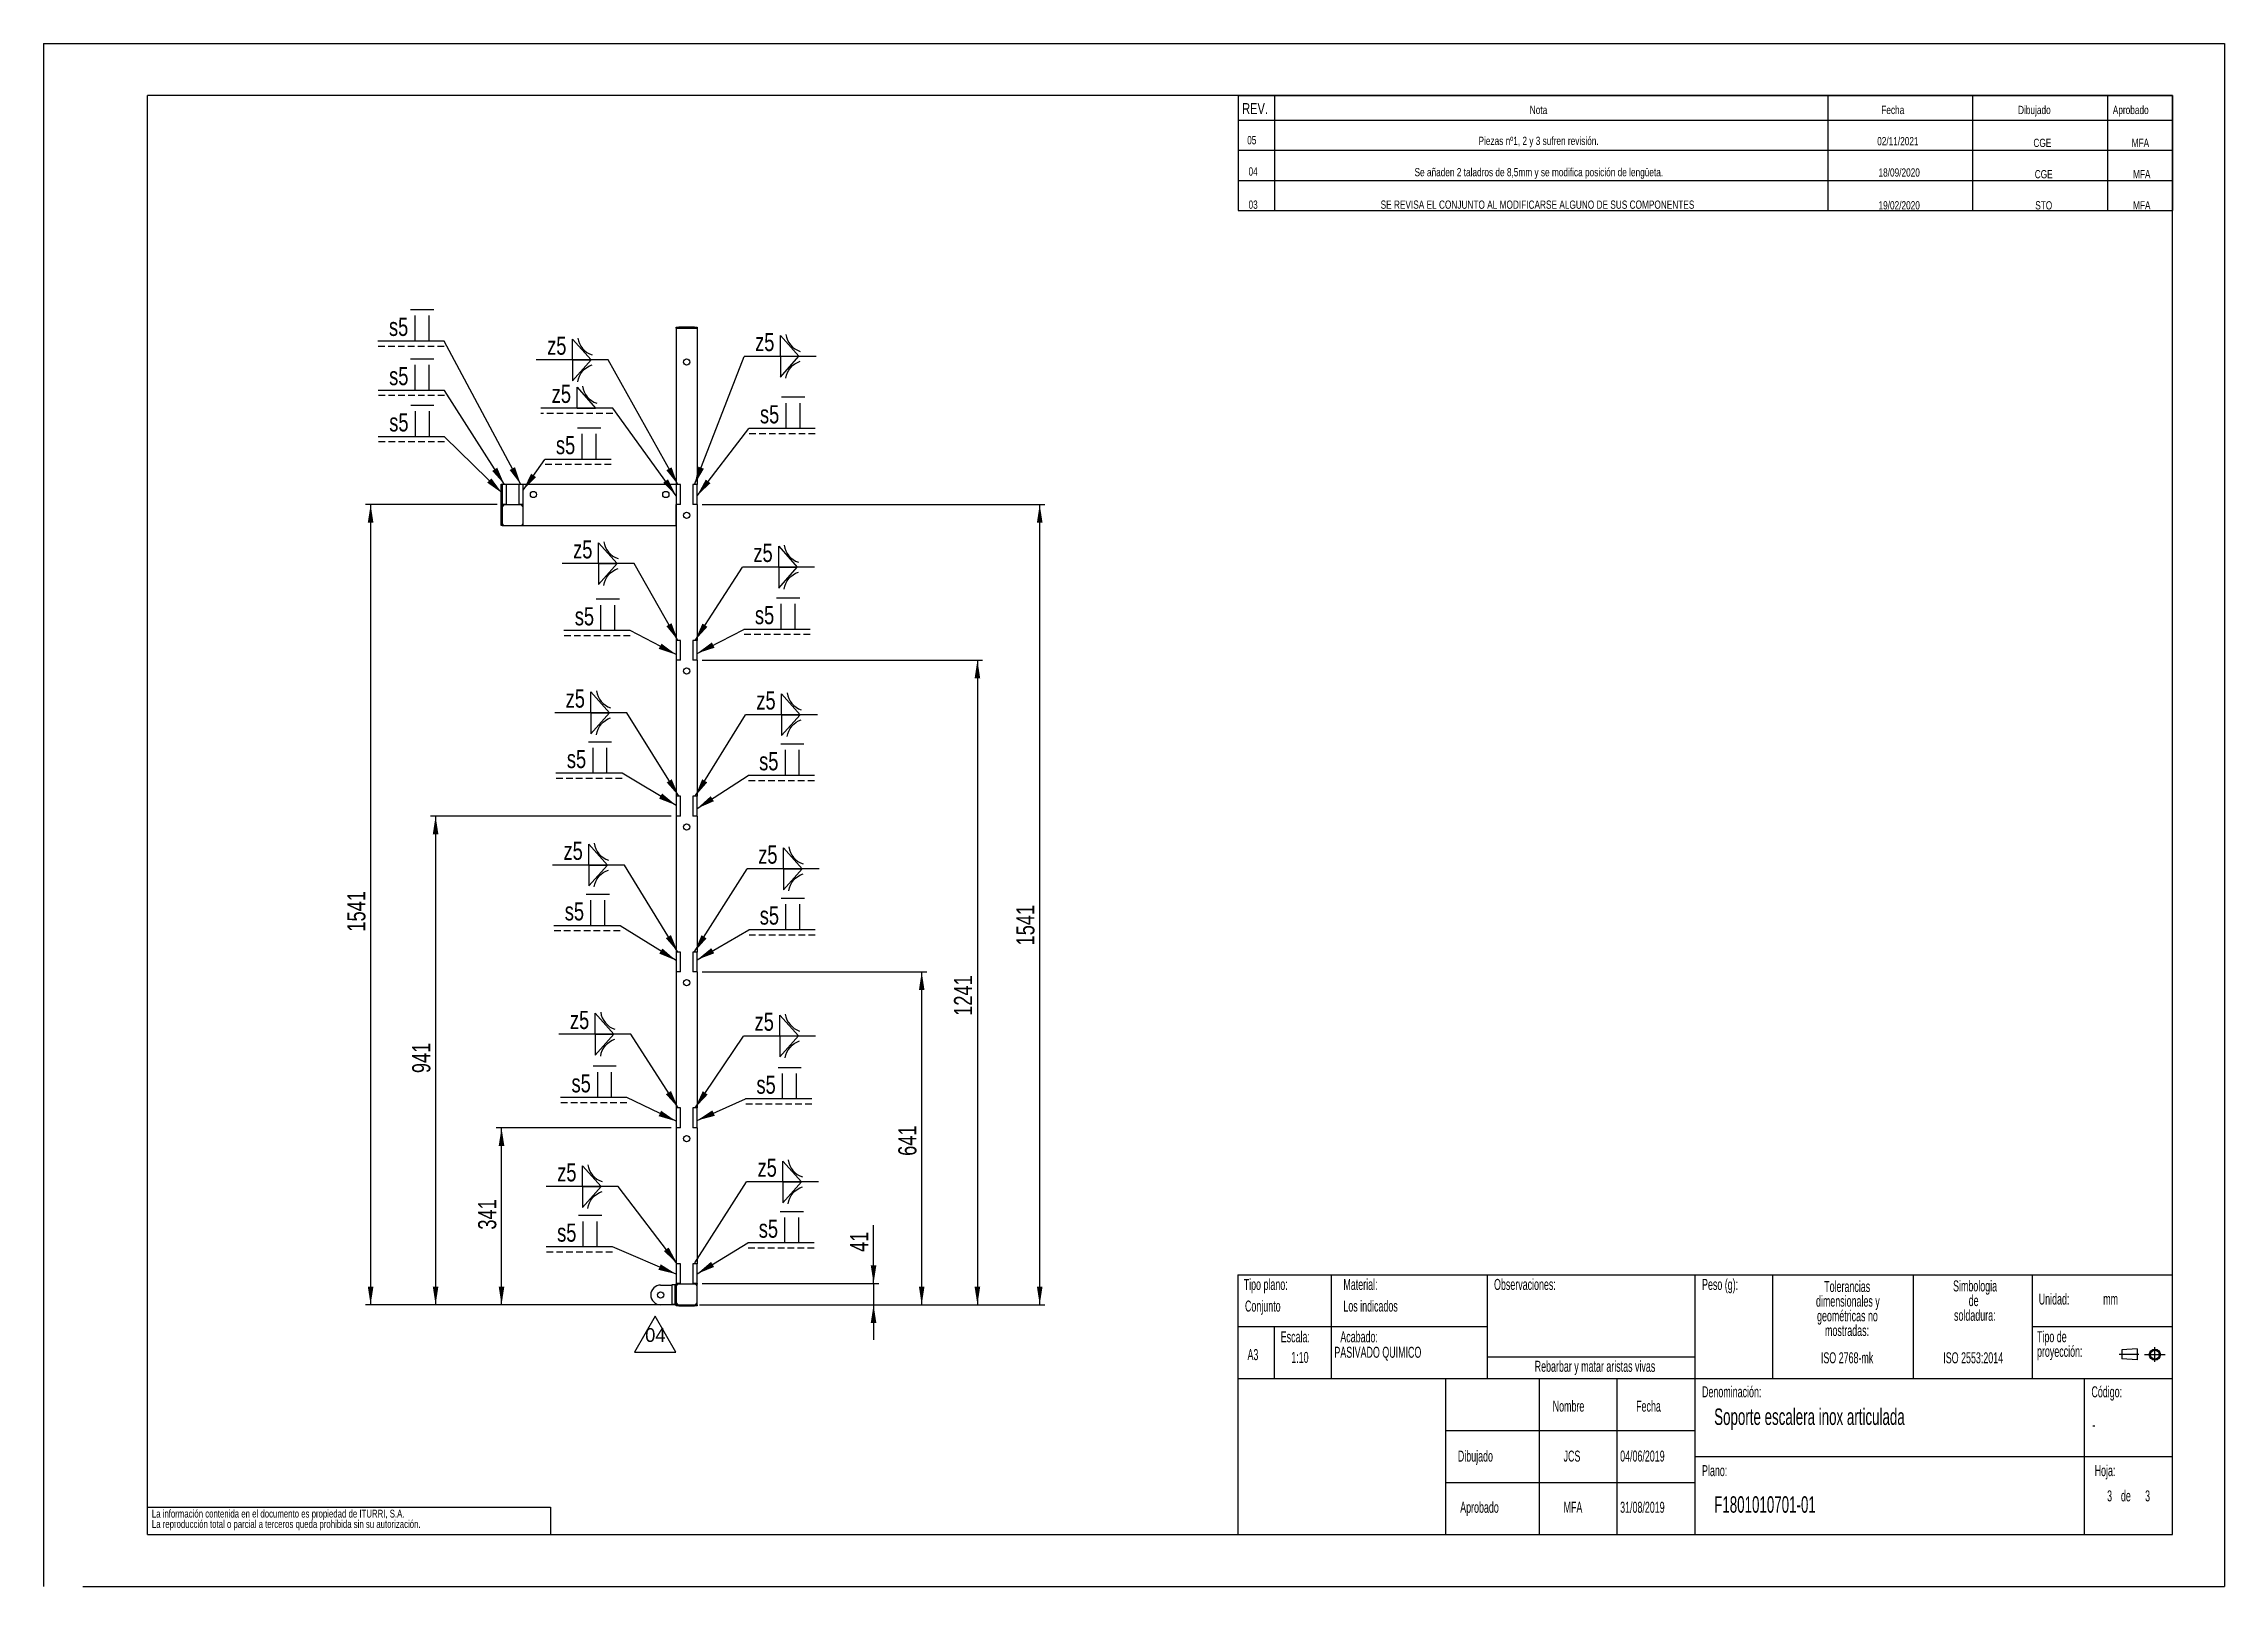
# Model space of a CAD drawing. Extents: x 0 to 4200, y 0 to 2970.
import ezdxf

# ---------------------------------------------------------------- set-up
doc = ezdxf.new("R2010")
doc.units = 0
doc.header["$LTSCALE"] = 10
doc.linetypes.add('CENTERX2', pattern=[20.32, 12.7, -2.54, 2.54, -2.54])
doc.linetypes.add('HIDDEN', pattern=[1.905, 1.27, -0.635])
doc.layers.get('0').update_dxf_attribs({"linetype": 'CONTINUOUS'})
doc.layers.add('FORMATO', color=7, linetype='CONTINUOUS')
doc.layers.add('SLD-0', color=179, linetype='CONTINUOUS')
doc.styles.add('SLDTEXTSTYLE0', font='TXT', dxfattribs={"width": 0.605})
doc.styles.add('SLDTEXTSTYLE1', font='TXT', dxfattribs={"width": 0.75})
doc.dimstyles.new('SLDDIMSTYLE0', dxfattribs={"dimtxt": 35, "dimasz": 35, "dimexe": 0, "dimexo": 0.0625, "dimgap": 8.75, "dimtad": 1, "dimdec": 1, "dimrnd": 1e-09, "dimzin": 12, "dimtxsty": 'SLDTEXTSTYLE1', "dimsah": 1, "dimcen": 0.09, "dimazin": 3, "dimtfac": 1, "dimtdec": 1, "dimtmove": 0, "dimatfit": 3, "dimtolj": 1, "dimtzin": 12})
doc.dimstyles.new('SLDDIMSTYLE1', dxfattribs={"dimtxt": 35, "dimasz": 35, "dimexe": 0, "dimexo": 0.0625, "dimgap": 8.75, "dimtad": 1, "dimdec": 1, "dimrnd": 1e-09, "dimzin": 12, "dimtxsty": 'SLDTEXTSTYLE1', "dimsah": 1, "dimcen": 0.09, "dimazin": 3, "dimtfac": 1, "dimtdec": 1, "dimtofl": 0, "dimtmove": 0, "dimatfit": 3, "dimtolj": 1, "dimtzin": 12})
doc.dimstyles.new('SLDDIMSTYLE2', dxfattribs={"dimtxt": 0.18, "dimasz": 35, "dimexe": 0, "dimexo": 0.0625, "dimgap": 0, "dimtad": 0, "dimtih": 1, "dimtoh": 1, "dimdec": 0, "dimrnd": 1e-09, "dimzin": 0, "dimtxsty": 'STANDARD', "dimsah": 1, "dimcen": 0.09, "dimazin": 3, "dimtfac": 35, "dimtdec": 0, "dimtofl": 0, "dimtmove": 0, "dimatfit": 3, "dimtolj": 1, "dimtzin": 0})
doc.dimstyles.new('SLDDIMSTYLE3', dxfattribs={"dimtxt": 0.18, "dimasz": 10.769231, "dimexe": 0, "dimexo": 0.0625, "dimgap": 0, "dimtad": 0, "dimtih": 1, "dimtoh": 1, "dimdec": 0, "dimrnd": 1e-09, "dimzin": 0, "dimtxsty": 'STANDARD', "dimblk1": 'DOT', "dimblk2": 'DOT', "dimsah": 1, "dimcen": 0.09, "dimazin": 3, "dimtfac": 10.769231, "dimtdec": 0, "dimtofl": 0, "dimtmove": 0, "dimatfit": 3, "dimtolj": 1, "dimtzin": 0})

msp = doc.modelspace()

# ---------------------------------------------------------------- texts
at = {"layer": 'FORMATO', "style": 'SLDTEXTSTYLE1'}
for s, insert, char_height, attachment_point in [('REV.', (2308.36, 2855.52), 21.167, 1), ('Nota', (2862.24, 2850.26), 15.875, 1), ('Fecha', (3539.26, 2850.26), 15.875, 1), ('Dibujado', (3802.61, 2850.26), 15.875, 1), ('Aprobado', (3985.1, 2850.26), 15.875, 1), ('05', (2326.85, 2792.12), 15.875, 2), ('Piezas nº1, 2 y 3 sufren revisión.', (2879.23, 2790.81), 15.875, 2), ('02/11/2021', (3571.14, 2790.16), 15.875, 2), ('CGE', (3849.45, 2786.9), 15.875, 2), ('MFA', (4038.24, 2786.9), 15.875, 2), ('04', (2329.43, 2731.8), 15.875, 2), ('Se añaden 2 taladros de 8,5mm y se modifica posición de lengüeta.', (2879.67, 2730.5), 15.875, 2), ('18/09/2020', (3573.72, 2729.85), 15.875, 2), ('CGE', (3852.02, 2726.59), 15.875, 2), ('MFA', (4040.82, 2726.59), 15.875, 2), ('03', (2329.43, 2667.96), 15.875, 2), ('SE REVISA EL CONJUNTO AL MODIFICARSE ALGUNO DE SUS COMPONENTES', (2877.1, 2667.96), 15.875, 2), ('19/02/2020', (3573.72, 2666.69), 15.875, 2), ('STO', (3852.07, 2666.69), 15.875, 2), ('MFA', (4040.82, 2666.69), 15.875, 2)]:
    msp.add_mtext(s, dxfattribs=dict(at, insert=insert, char_height=char_height, attachment_point=attachment_point))
at = {"layer": 'SLD-0', "style": 'SLDTEXTSTYLE0'}
for s, insert, char_height, attachment_point in [('Tipo plano:', (2311.29, 591.81), 21.1667, 1), ('Material:', (2503.3, 591.81), 21.167, 1), ('Observaciones:', (2793.39, 591.81), 21.1667, 1), ('Peso (g):', (3194.03, 591.81), 21.167, 1), ('Conjunto', (2313.77, 550.19), 21.167, 1), ('Los indicados', (2503.3, 550.19), 21.1667, 1), ('Unidad:', (3842.46, 563.71), 21.167, 1), ('mm', (3966.62, 563.71), 21.167, 1), ('Escala:', (2382.63, 491.01), 21.167, 1), ('Acabado:', (2497.38, 491.01), 21.167, 1), ('A3', (2318.59, 456.74), 21.167, 1), ('1:10', (2402.9, 451.35), 21.167, 1), ('PASIVADO QUIMICO', (2485.95, 461.27), 21.1667, 1), ('Rebarbar y matar aristas vivas', (2987.85, 434.24), 21.1667, 2), ('ISO 2768-mk', (3473.37, 450.6), 21.1667, 2), ('ISO 2553:2014', (3716.25, 450.6), 21.1667, 2), ('Denominación:', (3194.03, 385.14), 21.1667, 1), ('Código:', (3943.98, 385.14), 21.167, 1), ('Nombre', (2906.38, 357.55), 21.167, 1), ('Fecha', (3067.08, 357.55), 21.167, 1), ('Soporte escalera inox articulada', (3217.39, 342.5), 31.75, 1), ('-', (3945.86, 321.93), 21.17, 1), ('Dibujado', (2723.73, 261.4), 21.167, 1), ('JCS', (2927.35, 261.4), 21.167, 1), ('04/06/2019', (3036.29, 261.4), 21.167, 1), ('Plano:', (3194.03, 233.38), 21.167, 1), ('Hoja:', (3950.14, 233.38), 21.167, 1), ('F1801010701-01', (3217.39, 173.47), 31.75, 1), ('3', (3974.13, 184.75), 21.17, 1), ('3', (3974.13, 184.75), 21.17, 1), ('de', (4000.78, 184.75), 21.167, 1), ('de', (4000.78, 184.75), 21.167, 1), ('3', (4047.31, 184.75), 21.17, 1), ('3', (4047.31, 184.75), 21.17, 1), ('Aprobado', (2728.25, 162.82), 21.167, 1), ('MFA', (2927.35, 162.82), 21.167, 1), ('31/08/2019', (3036.29, 162.82), 21.167, 1)]:
    msp.add_mtext(s, dxfattribs=dict(at, insert=insert, char_height=char_height, attachment_point=attachment_point))

# ---------------------------------------------------------------- blocks, each defined once
blk = doc.blocks.new('BLOQUE3')
at = {"color": 7, "linetype": 'CENTERX2'}
for p, q in [((3979.2, 1300.6), (3948, 1300.6)), ((3988.8, 1300.2), (4021.6, 1300.2)), ((4005.2, 1288.5), (4005.2, 1311.9))]:
    blk.add_line(p, q, dxfattribs=at)
at = {"color": 7, "linetype": 'CONTINUOUS'}
for p, q in [((3976.8, 1309.5), (3952.3, 1307.7)), ((3952.3, 1307.7), (3952.3, 1293.4)), ((3976.8, 1309.5), (3976.8, 1291.6)), ((3976.8, 1291.6), (3952.3, 1293.4))]:
    blk.add_line(p, q, dxfattribs=at)
for radius in [8.92, 7.13]:
    blk.add_circle((4005.2, 1300.2), radius, dxfattribs=at)
blk = doc.blocks.new('SW_NOTE_0_1')
at = {"layer": 'SLD-0', "color": 0, "attachment_point": 2, "style": 'SLDTEXTSTYLE0'}
for s, insert, char_height in [('dimensionales y', (75.4, -0.9), 21.167), ('Tolerancias', (74.1, 27.3), 21.167), ('geométricas no', (74.6, -29.2), 21.167), ('mostradas:', (73.8, -57.4), 21.17)]:
    blk.add_mtext(s, dxfattribs=dict(at, insert=insert, char_height=char_height))
blk = doc.blocks.new('SW_NOTE_0_2')
at = {"layer": 'SLD-0', "color": 0, "attachment_point": 1, "style": 'SLDTEXTSTYLE0'}
for s, insert, char_height in [('Tipo de', (0, 27.3), 21.17), ('proyección:', (0, -0.9), 21.167)]:
    blk.add_mtext(s, dxfattribs=dict(at, insert=insert, char_height=char_height))
blk = doc.blocks.new('SW_NOTE_0_3')
at = {"layer": 'SLD-0', "color": 0, "char_height": 21.17, "attachment_point": 2, "style": 'SLDTEXTSTYLE0'}
for s, insert in [('Simbologia', (71.1, 27.3)), ('de', (68.4, -0.9)), ('soldadura:', (70.6, -29.2))]:
    blk.add_mtext(s, dxfattribs=dict(at, insert=insert))
blk = doc.blocks.new('SW_NOTE_0_4')
at = {"layer": 'SLD-0', "color": 0, "char_height": 15, "attachment_point": 1, "style": 'SLDTEXTSTYLE1'}
for s, insert in [('La información contenida en el documento es propiedad de ITURRI, S.A.', (0, 19.3)), ('La reproducción total o parcial a terceros queda prohibida sin su autorización.', (0, -0.7))]:
    blk.add_mtext(s, dxfattribs=dict(at, insert=insert))
blk = doc.blocks.new('SW_NOTE_0')
at = {"layer": 'FORMATO', "color": 0, "insert": (0, 171), "char_height": 132.3, "attachment_point": 1}
blk.add_mtext('04', dxfattribs=at)
blk = doc.blocks.new('SIMBOLO_REV4')
at = {"layer": 'FORMATO'}
for p, q in [((2014, 16203), (1814, 15857)), ((2214, 15857), (2014, 16203)), ((1814, 15857), (2214, 15857))]:
    blk.add_line(p, q, dxfattribs=at)
at = {"layer": 'FORMATO', "color": 7}
blk.add_blockref('SW_NOTE_0', (1918, 15916), dxfattribs=at)
blk = doc.blocks.new('_D')
at = {"layer": 'FORMATO', "color": 7}
for p, q in [((1598.4, 583), (1598.4, 695.6)), ((1268.4, 583), (1608.4, 583)), ((1598.4, 583), (1598.4, 542)), ((1263.4, 542), (1608.4, 542)), ((1598.4, 542), (1598.4, 474.7))]:
    blk.add_line(p, q, dxfattribs=at)
for points in [[(1598.4, 583), (1603.8, 618), (1593, 618)], [(1598.4, 542), (1593, 507), (1603.8, 507)]]:
    blk.add_solid(points, dxfattribs=at)
at = {"layer": 'FORMATO', "color": 7, "insert": (1553.3, 643.9), "char_height": 35, "attachment_point": 1, "rotation": 90, "style": 'SLDTEXTSTYLE1'}
blk.add_mtext('41', dxfattribs=at)
blk = doc.blocks.new('_D_1')
at = {"layer": 'FORMATO', "color": 7}
for p, q in [((1208.4, 883), (871.9, 883)), ((881.9, 542), (881.9, 883)), ((1208.4, 542), (871.9, 542))]:
    blk.add_line(p, q, dxfattribs=at)
for points in [[(881.9, 883), (876.5, 848), (887.3, 848)], [(881.9, 542), (887.3, 577), (876.5, 577)]]:
    blk.add_solid(points, dxfattribs=at)
at = {"layer": 'FORMATO', "color": 7, "insert": (836.8, 686.7), "char_height": 35, "attachment_point": 1, "rotation": 90, "style": 'SLDTEXTSTYLE1'}
blk.add_mtext('341', dxfattribs=at)
blk = doc.blocks.new('_D_2')
at = {"layer": 'FORMATO', "color": 7}
for p, q in [((1208.4, 1483), (744.9, 1483)), ((754.9, 1483), (754.9, 542)), ((1213.4, 542), (744.9, 542))]:
    blk.add_line(p, q, dxfattribs=at)
for points in [[(754.9, 1483), (749.5, 1448), (760.3, 1448)], [(754.9, 542), (760.3, 577), (749.5, 577)]]:
    blk.add_solid(points, dxfattribs=at)
at = {"layer": 'FORMATO', "color": 7, "insert": (709.8, 988.1), "char_height": 35, "attachment_point": 1, "rotation": 90, "style": 'SLDTEXTSTYLE1'}
blk.add_mtext('941', dxfattribs=at)
blk = doc.blocks.new('_D_3')
at = {"layer": 'FORMATO', "color": 7}
for p, q in [((1268.4, 1183), (1701.1, 1183)), ((1691.1, 542), (1691.1, 1183)), ((1263.4, 542), (1701.1, 542))]:
    blk.add_line(p, q, dxfattribs=at)
for points in [[(1691.1, 1183), (1685.8, 1148), (1696.5, 1148)], [(1691.1, 542), (1696.5, 577), (1685.8, 577)]]:
    blk.add_solid(points, dxfattribs=at)
at = {"layer": 'FORMATO', "color": 7, "insert": (1646, 828.8), "char_height": 35, "attachment_point": 1, "rotation": 90, "style": 'SLDTEXTSTYLE1'}
blk.add_mtext('641', dxfattribs=at)
blk = doc.blocks.new('_D_4')
at = {"layer": 'FORMATO', "color": 7}
for p, q in [((1268.4, 1783), (1808.4, 1783)), ((1798.4, 1783), (1798.4, 542)), ((1263.4, 542), (1808.4, 542))]:
    blk.add_line(p, q, dxfattribs=at)
for points in [[(1798.4, 1783), (1793, 1748), (1803.8, 1748)], [(1798.4, 542), (1803.8, 577), (1793, 577)]]:
    blk.add_solid(points, dxfattribs=at)
at = {"layer": 'FORMATO', "color": 7, "insert": (1753.3, 1098.4), "char_height": 35, "attachment_point": 1, "rotation": 90, "style": 'SLDTEXTSTYLE1'}
blk.add_mtext('1241', dxfattribs=at)
blk = doc.blocks.new('_D_5')
at = {"layer": 'FORMATO', "color": 7}
for p, q in [((1268.4, 2083), (1928.4, 2083)), ((1918.4, 542), (1918.4, 2083)), ((1263.4, 542), (1928.4, 542))]:
    blk.add_line(p, q, dxfattribs=at)
for points in [[(1918.4, 2083), (1913, 2048), (1923.8, 2048)], [(1918.4, 542), (1923.8, 577), (1913, 577)]]:
    blk.add_solid(points, dxfattribs=at)
at = {"layer": 'FORMATO', "color": 7, "insert": (1873.3, 1233.9), "char_height": 35, "attachment_point": 1, "rotation": 90, "style": 'SLDTEXTSTYLE1'}
blk.add_mtext('1541', dxfattribs=at)
blk = doc.blocks.new('_D_6')
at = {"layer": 'FORMATO', "color": 7}
for p, q in [((873.4, 2083), (619.8, 2083)), ((629.8, 2083), (629.8, 542)), ((1213.4, 542), (619.8, 542))]:
    blk.add_line(p, q, dxfattribs=at)
for points in [[(629.8, 2083), (624.4, 2048), (635.2, 2048)], [(629.8, 542), (635.2, 577), (624.4, 577)]]:
    blk.add_solid(points, dxfattribs=at)
at = {"layer": 'FORMATO', "color": 7, "insert": (584.7, 1260.5), "char_height": 35, "attachment_point": 1, "rotation": 90, "style": 'SLDTEXTSTYLE1'}
blk.add_mtext('1541', dxfattribs=at)
blk = doc.blocks.new('SW_SYMBOL_WELD_BUSQ')
at = {"layer": 'FORMATO', "color": 0}
for p, q in [((2000, 0), (2000, 11000)), ((8000, 0), (8000, 11000))]:
    blk.add_line(p, q, dxfattribs=at)
blk = doc.blocks.new('SW_SYMBOL_WLDSI_FLT')
at = {"layer": 'FORMATO', "color": 0}
blk.add_line((0, 0), (10000, 0), dxfattribs=at)
blk = doc.blocks.new('SW_WELDSYMBOL_18')
at = {"layer": 'FORMATO', "color": 0}
blk.add_line((127.6, 0), (0, 0), dxfattribs=at)
at = {"layer": 'FORMATO', "color": 0, "linetype": 'HIDDEN'}
blk.add_line((127.6, -10), (0, -10), dxfattribs=at)
at = {"layer": 'FORMATO', "color": 0, "xscale": 0.004470703125, "yscale": 0.004470703125, "zscale": 0.004470703125}
for name, p in [('SW_SYMBOL_WLDSI_FLT', (62.7, 60.9)), ('SW_SYMBOL_WELD_BUSQ', (62.7, 0.1))]:
    blk.add_blockref(name, p, dxfattribs=at)
at = {"layer": 'FORMATO', "color": 0, "insert": (21.2, 45.1), "char_height": 35, "attachment_point": 1, "style": 'SLDTEXTSTYLE1'}
blk.add_mtext('s5', dxfattribs=at)
blk = doc.blocks.new('SW_SYMBOL_WELD_FILL')
at = {"layer": 'FORMATO', "color": 0}
for p, q in [((1000, 0), (1000, 9000)), ((1000, 9000), (9000, 0)), ((1000, 0), (9000, 0))]:
    blk.add_line(p, q, dxfattribs=at)
blk = doc.blocks.new('SW_SYMBOL_WLDSI_FCNC')
at = {"layer": 'FORMATO', "color": 0}
blk.add_arc((12750, 10687.5), 9000, 188, 252, dxfattribs=at)
blk = doc.blocks.new('SW_WELDSYMBOL_19')
at = {"layer": 'FORMATO', "color": 0}
blk.add_line((0, 0), (-138.7, 0), dxfattribs=at)
at = {"layer": 'FORMATO', "color": 0, "linetype": 'HIDDEN'}
blk.add_line((0, -10), (-138.7, -10), dxfattribs=at)
at = {"layer": 'FORMATO', "color": 0, "xscale": 0.004470703125, "yscale": 0.004470703125, "zscale": 0.004470703125}
for name, p in [('SW_SYMBOL_WLDSI_FCNC', (-75.5, 0.1)), ('SW_SYMBOL_WELD_FILL', (-73.2, 0.1))]:
    blk.add_blockref(name, p, dxfattribs=at)
at = {"layer": 'FORMATO', "color": 0, "insert": (-117.5, 45.1), "char_height": 35, "attachment_point": 1, "style": 'SLDTEXTSTYLE1'}
blk.add_mtext('z5', dxfattribs=at)
blk = doc.blocks.new('SW_WELDSYMBOL_20')
at = {"layer": 'FORMATO', "color": 0}
blk.add_line((0, 0), (-127.6, 0), dxfattribs=at)
at = {"layer": 'FORMATO', "color": 0, "linetype": 'HIDDEN'}
blk.add_line((0, -10), (-127.6, -10), dxfattribs=at)
at = {"layer": 'FORMATO', "color": 0, "xscale": 0.004470703125, "yscale": 0.004470703125, "zscale": 0.004470703125}
for name, p in [('SW_SYMBOL_WLDSI_FLT', (-65, 60.9)), ('SW_SYMBOL_WELD_BUSQ', (-65, 0.1))]:
    blk.add_blockref(name, p, dxfattribs=at)
at = {"layer": 'FORMATO', "color": 0, "insert": (-106.4, 45.1), "char_height": 35, "attachment_point": 1, "style": 'SLDTEXTSTYLE1'}
blk.add_mtext('s5', dxfattribs=at)
blk = doc.blocks.new('SW_WELDSYMBOL_21')
at = {"layer": 'FORMATO', "color": 0}
blk.add_line((127.6, 0), (0, 0), dxfattribs=at)
at = {"layer": 'FORMATO', "color": 0, "linetype": 'HIDDEN'}
blk.add_line((127.6, -10), (0, -10), dxfattribs=at)
at = {"layer": 'FORMATO', "color": 0, "xscale": 0.004470703125, "yscale": 0.004470703125, "zscale": 0.004470703125}
for name, p in [('SW_SYMBOL_WLDSI_FLT', (62.7, 60.9)), ('SW_SYMBOL_WELD_BUSQ', (62.7, 0.1))]:
    blk.add_blockref(name, p, dxfattribs=at)
at = {"layer": 'FORMATO', "color": 0, "insert": (21.2, 45.1), "char_height": 35, "attachment_point": 1, "style": 'SLDTEXTSTYLE1'}
blk.add_mtext('s5', dxfattribs=at)
blk = doc.blocks.new('SW_WELDSYMBOL_22')
at = {"layer": 'FORMATO', "color": 0}
blk.add_line((0, 0), (-127.6, 0), dxfattribs=at)
at = {"layer": 'FORMATO', "color": 0, "linetype": 'HIDDEN'}
blk.add_line((0, -10), (-127.6, -10), dxfattribs=at)
at = {"layer": 'FORMATO', "color": 0, "xscale": 0.004470703125, "yscale": 0.004470703125, "zscale": 0.004470703125}
for name, p in [('SW_SYMBOL_WLDSI_FLT', (-65, 60.9)), ('SW_SYMBOL_WELD_BUSQ', (-65, 0.1))]:
    blk.add_blockref(name, p, dxfattribs=at)
at = {"layer": 'FORMATO', "color": 0, "insert": (-106.4, 45.1), "char_height": 35, "attachment_point": 1, "style": 'SLDTEXTSTYLE1'}
blk.add_mtext('s5', dxfattribs=at)
blk = doc.blocks.new('SW_WELDSYMBOL_23')
at = {"layer": 'FORMATO', "color": 0}
blk.add_line((0, 0), (-127.6, 0), dxfattribs=at)
at = {"layer": 'FORMATO', "color": 0, "linetype": 'HIDDEN'}
blk.add_line((0, -10), (-127.6, -10), dxfattribs=at)
at = {"layer": 'FORMATO', "color": 0, "xscale": 0.004470703125, "yscale": 0.004470703125, "zscale": 0.004470703125}
for name, p in [('SW_SYMBOL_WLDSI_FLT', (-65, 60.9)), ('SW_SYMBOL_WELD_BUSQ', (-65, 0.1))]:
    blk.add_blockref(name, p, dxfattribs=at)
at = {"layer": 'FORMATO', "color": 0, "insert": (-106.4, 45.1), "char_height": 35, "attachment_point": 1, "style": 'SLDTEXTSTYLE1'}
blk.add_mtext('s5', dxfattribs=at)
blk = doc.blocks.new('SW_WELDSYMBOL_24')
at = {"layer": 'FORMATO', "color": 0}
blk.add_line((0, 0), (-127.6, 0), dxfattribs=at)
at = {"layer": 'FORMATO', "color": 0, "linetype": 'HIDDEN'}
blk.add_line((0, -10), (-127.6, -10), dxfattribs=at)
at = {"layer": 'FORMATO', "color": 0, "xscale": 0.004470703125, "yscale": 0.004470703125, "zscale": 0.004470703125}
for name, p in [('SW_SYMBOL_WLDSI_FLT', (-65, 60.9)), ('SW_SYMBOL_WELD_BUSQ', (-65, 0.1))]:
    blk.add_blockref(name, p, dxfattribs=at)
at = {"layer": 'FORMATO', "color": 0, "insert": (-106.4, 45.1), "char_height": 35, "attachment_point": 1, "style": 'SLDTEXTSTYLE1'}
blk.add_mtext('s5', dxfattribs=at)
blk = doc.blocks.new('SW_WELDSYMBOL_25')
at = {"layer": 'FORMATO', "color": 0}
blk.add_line((0, 0), (-127.6, 0), dxfattribs=at)
at = {"layer": 'FORMATO', "color": 0, "linetype": 'HIDDEN'}
blk.add_line((0, -10), (-127.6, -10), dxfattribs=at)
at = {"layer": 'FORMATO', "color": 0, "xscale": 0.004470703125, "yscale": 0.004470703125, "zscale": 0.004470703125}
for name, p in [('SW_SYMBOL_WLDSI_FLT', (-65, 60.9)), ('SW_SYMBOL_WELD_BUSQ', (-65, 0.1))]:
    blk.add_blockref(name, p, dxfattribs=at)
at = {"layer": 'FORMATO', "color": 0, "insert": (-106.4, 45.1), "char_height": 35, "attachment_point": 1, "style": 'SLDTEXTSTYLE1'}
blk.add_mtext('s5', dxfattribs=at)
blk = doc.blocks.new('SW_WELDSYMBOL_26')
at = {"layer": 'FORMATO', "color": 0}
blk.add_line((0, 0), (-127.6, 0), dxfattribs=at)
at = {"layer": 'FORMATO', "color": 0, "linetype": 'HIDDEN'}
blk.add_line((0, -10), (-127.6, -10), dxfattribs=at)
at = {"layer": 'FORMATO', "color": 0, "xscale": 0.004470703125, "yscale": 0.004470703125, "zscale": 0.004470703125}
for name, p in [('SW_SYMBOL_WLDSI_FLT', (-65, 60.9)), ('SW_SYMBOL_WELD_BUSQ', (-65, 0.1))]:
    blk.add_blockref(name, p, dxfattribs=at)
at = {"layer": 'FORMATO', "color": 0, "insert": (-106.4, 45.1), "char_height": 35, "attachment_point": 1, "style": 'SLDTEXTSTYLE1'}
blk.add_mtext('s5', dxfattribs=at)
blk = doc.blocks.new('SW_WELDSYMBOL_27')
at = {"layer": 'FORMATO', "color": 0}
blk.add_line((127.6, 0), (0, 0), dxfattribs=at)
at = {"layer": 'FORMATO', "color": 0, "linetype": 'HIDDEN'}
blk.add_line((127.6, -10), (0, -10), dxfattribs=at)
at = {"layer": 'FORMATO', "color": 0, "xscale": 0.004470703125, "yscale": 0.004470703125, "zscale": 0.004470703125}
for name, p in [('SW_SYMBOL_WLDSI_FLT', (62.7, 60.9)), ('SW_SYMBOL_WELD_BUSQ', (62.7, 0.1))]:
    blk.add_blockref(name, p, dxfattribs=at)
at = {"layer": 'FORMATO', "color": 0, "insert": (21.2, 45.1), "char_height": 35, "attachment_point": 1, "style": 'SLDTEXTSTYLE1'}
blk.add_mtext('s5', dxfattribs=at)
blk = doc.blocks.new('SW_WELDSYMBOL_28')
at = {"layer": 'FORMATO', "color": 0}
blk.add_line((127.6, 0), (0, 0), dxfattribs=at)
at = {"layer": 'FORMATO', "color": 0, "linetype": 'HIDDEN'}
blk.add_line((127.6, -10), (0, -10), dxfattribs=at)
at = {"layer": 'FORMATO', "color": 0, "xscale": 0.004470703125, "yscale": 0.004470703125, "zscale": 0.004470703125}
for name, p in [('SW_SYMBOL_WLDSI_FLT', (62.7, 60.9)), ('SW_SYMBOL_WELD_BUSQ', (62.7, 0.1))]:
    blk.add_blockref(name, p, dxfattribs=at)
at = {"layer": 'FORMATO', "color": 0, "insert": (21.2, 45.1), "char_height": 35, "attachment_point": 1, "style": 'SLDTEXTSTYLE1'}
blk.add_mtext('s5', dxfattribs=at)
blk = doc.blocks.new('SW_WELDSYMBOL_29')
at = {"layer": 'FORMATO', "color": 0}
blk.add_line((127.6, 0), (0, 0), dxfattribs=at)
at = {"layer": 'FORMATO', "color": 0, "linetype": 'HIDDEN'}
blk.add_line((127.6, -10), (0, -10), dxfattribs=at)
at = {"layer": 'FORMATO', "color": 0, "xscale": 0.004470703125, "yscale": 0.004470703125, "zscale": 0.004470703125}
for name, p in [('SW_SYMBOL_WLDSI_FLT', (62.7, 60.9)), ('SW_SYMBOL_WELD_BUSQ', (62.7, 0.1))]:
    blk.add_blockref(name, p, dxfattribs=at)
at = {"layer": 'FORMATO', "color": 0, "insert": (21.2, 45.1), "char_height": 35, "attachment_point": 1, "style": 'SLDTEXTSTYLE1'}
blk.add_mtext('s5', dxfattribs=at)
blk = doc.blocks.new('SW_WELDSYMBOL_30')
at = {"layer": 'FORMATO', "color": 0}
blk.add_line((127.6, 0), (0, 0), dxfattribs=at)
at = {"layer": 'FORMATO', "color": 0, "linetype": 'HIDDEN'}
blk.add_line((127.6, -10), (0, -10), dxfattribs=at)
at = {"layer": 'FORMATO', "color": 0, "xscale": 0.004470703125, "yscale": 0.004470703125, "zscale": 0.004470703125}
for name, p in [('SW_SYMBOL_WLDSI_FLT', (62.7, 60.9)), ('SW_SYMBOL_WELD_BUSQ', (62.7, 0.1))]:
    blk.add_blockref(name, p, dxfattribs=at)
at = {"layer": 'FORMATO', "color": 0, "insert": (21.2, 45.1), "char_height": 35, "attachment_point": 1, "style": 'SLDTEXTSTYLE1'}
blk.add_mtext('s5', dxfattribs=at)
blk = doc.blocks.new('SW_WELDSYMBOL_31')
at = {"layer": 'FORMATO', "color": 0}
blk.add_line((127.6, 0), (0, 0), dxfattribs=at)
at = {"layer": 'FORMATO', "color": 0, "linetype": 'HIDDEN'}
blk.add_line((127.6, -10), (0, -10), dxfattribs=at)
at = {"layer": 'FORMATO', "color": 0, "xscale": 0.004470703125, "yscale": 0.004470703125, "zscale": 0.004470703125}
for name, p in [('SW_SYMBOL_WLDSI_FLT', (62.7, 60.9)), ('SW_SYMBOL_WELD_BUSQ', (62.7, 0.1))]:
    blk.add_blockref(name, p, dxfattribs=at)
at = {"layer": 'FORMATO', "color": 0, "insert": (21.2, 45.1), "char_height": 35, "attachment_point": 1, "style": 'SLDTEXTSTYLE1'}
blk.add_mtext('s5', dxfattribs=at)
blk = doc.blocks.new('SW_WELDSYMBOL_32')
at = {"layer": 'FORMATO', "color": 0}
blk.add_line((0, 0), (-138.7, 0), dxfattribs=at)
at = {"layer": 'FORMATO', "color": 0, "xscale": 0.004470703125, "yscale": 0.004470703125, "zscale": 0.004470703125}
for name, p in [('SW_SYMBOL_WLDSI_FCNC', (-75.5, 0.1)), ('SW_SYMBOL_WELD_FILL', (-73.2, 0.1))]:
    blk.add_blockref(name, p, dxfattribs=at)
at = {"layer": 'FORMATO', "color": 0, "extrusion": (0, 0, -1), "xscale": 0.004470703125, "yscale": 0.004470703125, "zscale": 0.004470703125, "rotation": 180}
for name, p in [('SW_SYMBOL_WELD_FILL', (73.2, 0.1)), ('SW_SYMBOL_WLDSI_FCNC', (75.5, 0.1))]:
    blk.add_blockref(name, p, dxfattribs=at)
at = {"layer": 'FORMATO', "color": 0, "insert": (-117.5, 45.1), "char_height": 35, "attachment_point": 1, "style": 'SLDTEXTSTYLE1'}
blk.add_mtext('z5', dxfattribs=at)
blk = doc.blocks.new('SW_WELDSYMBOL_33')
at = {"layer": 'FORMATO', "color": 0}
blk.add_line((138.7, 0), (0, 0), dxfattribs=at)
at = {"layer": 'FORMATO', "color": 0, "xscale": 0.004470703125, "yscale": 0.004470703125, "zscale": 0.004470703125}
for name, p in [('SW_SYMBOL_WLDSI_FCNC', (63.2, 0.1)), ('SW_SYMBOL_WELD_FILL', (65.4, 0.1))]:
    blk.add_blockref(name, p, dxfattribs=at)
at = {"layer": 'FORMATO', "color": 0, "extrusion": (0, 0, -1), "xscale": 0.004470703125, "yscale": 0.004470703125, "zscale": 0.004470703125, "rotation": 180}
for name, p in [('SW_SYMBOL_WELD_FILL', (-65.4, 0.1)), ('SW_SYMBOL_WLDSI_FCNC', (-63.2, 0.1))]:
    blk.add_blockref(name, p, dxfattribs=at)
at = {"layer": 'FORMATO', "color": 0, "insert": (21.2, 45.1), "char_height": 35, "attachment_point": 1, "style": 'SLDTEXTSTYLE1'}
blk.add_mtext('z5', dxfattribs=at)
blk = doc.blocks.new('SW_WELDSYMBOL_34')
at = {"layer": 'FORMATO', "color": 0}
blk.add_line((138.7, 0), (0, 0), dxfattribs=at)
at = {"layer": 'FORMATO', "color": 0, "xscale": 0.004470703125, "yscale": 0.004470703125, "zscale": 0.004470703125}
for name, p in [('SW_SYMBOL_WLDSI_FCNC', (63.2, 0.1)), ('SW_SYMBOL_WELD_FILL', (65.4, 0.1))]:
    blk.add_blockref(name, p, dxfattribs=at)
at = {"layer": 'FORMATO', "color": 0, "extrusion": (0, 0, -1), "xscale": 0.004470703125, "yscale": 0.004470703125, "zscale": 0.004470703125, "rotation": 180}
for name, p in [('SW_SYMBOL_WELD_FILL', (-65.4, 0.1)), ('SW_SYMBOL_WLDSI_FCNC', (-63.2, 0.1))]:
    blk.add_blockref(name, p, dxfattribs=at)
at = {"layer": 'FORMATO', "color": 0, "insert": (21.2, 45.1), "char_height": 35, "attachment_point": 1, "style": 'SLDTEXTSTYLE1'}
blk.add_mtext('z5', dxfattribs=at)
blk = doc.blocks.new('SW_WELDSYMBOL_35')
at = {"layer": 'FORMATO', "color": 0}
blk.add_line((0, 0), (-127.6, 0), dxfattribs=at)
at = {"layer": 'FORMATO', "color": 0, "linetype": 'HIDDEN'}
blk.add_line((0, -10), (-127.6, -10), dxfattribs=at)
at = {"layer": 'FORMATO', "color": 0, "xscale": 0.004470703125, "yscale": 0.004470703125, "zscale": 0.004470703125}
for name, p in [('SW_SYMBOL_WLDSI_FLT', (-65, 60.9)), ('SW_SYMBOL_WELD_BUSQ', (-65, 0.1))]:
    blk.add_blockref(name, p, dxfattribs=at)
at = {"layer": 'FORMATO', "color": 0, "insert": (-106.4, 45.1), "char_height": 35, "attachment_point": 1, "style": 'SLDTEXTSTYLE1'}
blk.add_mtext('s5', dxfattribs=at)
blk = doc.blocks.new('SW_WELDSYMBOL_36')
at = {"layer": 'FORMATO', "color": 0}
blk.add_line((0, 0), (-127.6, 0), dxfattribs=at)
at = {"layer": 'FORMATO', "color": 0, "linetype": 'HIDDEN'}
blk.add_line((0, -10), (-127.6, -10), dxfattribs=at)
at = {"layer": 'FORMATO', "color": 0, "xscale": 0.004470703125, "yscale": 0.004470703125, "zscale": 0.004470703125}
for name, p in [('SW_SYMBOL_WLDSI_FLT', (-65, 60.9)), ('SW_SYMBOL_WELD_BUSQ', (-65, 0.1))]:
    blk.add_blockref(name, p, dxfattribs=at)
at = {"layer": 'FORMATO', "color": 0, "insert": (-106.4, 45.1), "char_height": 35, "attachment_point": 1, "style": 'SLDTEXTSTYLE1'}
blk.add_mtext('s5', dxfattribs=at)
blk = doc.blocks.new('SW_WELDSYMBOL_37')
at = {"layer": 'FORMATO', "color": 0}
blk.add_line((0, 0), (-138.7, 0), dxfattribs=at)
at = {"layer": 'FORMATO', "color": 0, "xscale": 0.004470703125, "yscale": 0.004470703125, "zscale": 0.004470703125}
for name, p in [('SW_SYMBOL_WLDSI_FCNC', (-75.5, 0.1)), ('SW_SYMBOL_WELD_FILL', (-73.2, 0.1))]:
    blk.add_blockref(name, p, dxfattribs=at)
at = {"layer": 'FORMATO', "color": 0, "extrusion": (0, 0, -1), "xscale": 0.004470703125, "yscale": 0.004470703125, "zscale": 0.004470703125, "rotation": 180}
for name, p in [('SW_SYMBOL_WELD_FILL', (73.2, 0.1)), ('SW_SYMBOL_WLDSI_FCNC', (75.5, 0.1))]:
    blk.add_blockref(name, p, dxfattribs=at)
at = {"layer": 'FORMATO', "color": 0, "insert": (-117.5, 45.1), "char_height": 35, "attachment_point": 1, "style": 'SLDTEXTSTYLE1'}
blk.add_mtext('z5', dxfattribs=at)
blk = doc.blocks.new('SW_WELDSYMBOL_38')
at = {"layer": 'FORMATO', "color": 0}
blk.add_line((0, 0), (-138.7, 0), dxfattribs=at)
at = {"layer": 'FORMATO', "color": 0, "xscale": 0.004470703125, "yscale": 0.004470703125, "zscale": 0.004470703125}
for name, p in [('SW_SYMBOL_WLDSI_FCNC', (-75.5, 0.1)), ('SW_SYMBOL_WELD_FILL', (-73.2, 0.1))]:
    blk.add_blockref(name, p, dxfattribs=at)
at = {"layer": 'FORMATO', "color": 0, "extrusion": (0, 0, -1), "xscale": 0.004470703125, "yscale": 0.004470703125, "zscale": 0.004470703125, "rotation": 180}
for name, p in [('SW_SYMBOL_WELD_FILL', (73.2, 0.1)), ('SW_SYMBOL_WLDSI_FCNC', (75.5, 0.1))]:
    blk.add_blockref(name, p, dxfattribs=at)
at = {"layer": 'FORMATO', "color": 0, "insert": (-117.5, 45.1), "char_height": 35, "attachment_point": 1, "style": 'SLDTEXTSTYLE1'}
blk.add_mtext('z5', dxfattribs=at)
blk = doc.blocks.new('SW_WELDSYMBOL_39')
at = {"layer": 'FORMATO', "color": 0}
blk.add_line((138.7, 0), (0, 0), dxfattribs=at)
at = {"layer": 'FORMATO', "color": 0, "xscale": 0.004470703125, "yscale": 0.004470703125, "zscale": 0.004470703125}
for name, p in [('SW_SYMBOL_WLDSI_FCNC', (63.2, 0.1)), ('SW_SYMBOL_WELD_FILL', (65.4, 0.1))]:
    blk.add_blockref(name, p, dxfattribs=at)
at = {"layer": 'FORMATO', "color": 0, "extrusion": (0, 0, -1), "xscale": 0.004470703125, "yscale": 0.004470703125, "zscale": 0.004470703125, "rotation": 180}
for name, p in [('SW_SYMBOL_WELD_FILL', (-65.4, 0.1)), ('SW_SYMBOL_WLDSI_FCNC', (-63.2, 0.1))]:
    blk.add_blockref(name, p, dxfattribs=at)
at = {"layer": 'FORMATO', "color": 0, "insert": (21.2, 45.1), "char_height": 35, "attachment_point": 1, "style": 'SLDTEXTSTYLE1'}
blk.add_mtext('z5', dxfattribs=at)
blk = doc.blocks.new('SW_WELDSYMBOL_40')
at = {"layer": 'FORMATO', "color": 0}
blk.add_line((0, 0), (-138.7, 0), dxfattribs=at)
at = {"layer": 'FORMATO', "color": 0, "xscale": 0.004470703125, "yscale": 0.004470703125, "zscale": 0.004470703125}
for name, p in [('SW_SYMBOL_WLDSI_FCNC', (-75.5, 0.1)), ('SW_SYMBOL_WELD_FILL', (-73.2, 0.1))]:
    blk.add_blockref(name, p, dxfattribs=at)
at = {"layer": 'FORMATO', "color": 0, "extrusion": (0, 0, -1), "xscale": 0.004470703125, "yscale": 0.004470703125, "zscale": 0.004470703125, "rotation": 180}
for name, p in [('SW_SYMBOL_WELD_FILL', (73.2, 0.1)), ('SW_SYMBOL_WLDSI_FCNC', (75.5, 0.1))]:
    blk.add_blockref(name, p, dxfattribs=at)
at = {"layer": 'FORMATO', "color": 0, "insert": (-117.5, 45.1), "char_height": 35, "attachment_point": 1, "style": 'SLDTEXTSTYLE1'}
blk.add_mtext('z5', dxfattribs=at)
blk = doc.blocks.new('SW_WELDSYMBOL_41')
at = {"layer": 'FORMATO', "color": 0}
blk.add_line((0, 0), (-138.7, 0), dxfattribs=at)
at = {"layer": 'FORMATO', "color": 0, "xscale": 0.004470703125, "yscale": 0.004470703125, "zscale": 0.004470703125}
for name, p in [('SW_SYMBOL_WLDSI_FCNC', (-75.5, 0.1)), ('SW_SYMBOL_WELD_FILL', (-73.2, 0.1))]:
    blk.add_blockref(name, p, dxfattribs=at)
at = {"layer": 'FORMATO', "color": 0, "extrusion": (0, 0, -1), "xscale": 0.004470703125, "yscale": 0.004470703125, "zscale": 0.004470703125, "rotation": 180}
for name, p in [('SW_SYMBOL_WELD_FILL', (73.2, 0.1)), ('SW_SYMBOL_WLDSI_FCNC', (75.5, 0.1))]:
    blk.add_blockref(name, p, dxfattribs=at)
at = {"layer": 'FORMATO', "color": 0, "insert": (-117.5, 45.1), "char_height": 35, "attachment_point": 1, "style": 'SLDTEXTSTYLE1'}
blk.add_mtext('z5', dxfattribs=at)
blk = doc.blocks.new('SW_WELDSYMBOL_42')
at = {"layer": 'FORMATO', "color": 0}
blk.add_line((138.7, 0), (0, 0), dxfattribs=at)
at = {"layer": 'FORMATO', "color": 0, "xscale": 0.004470703125, "yscale": 0.004470703125, "zscale": 0.004470703125}
for name, p in [('SW_SYMBOL_WLDSI_FCNC', (63.2, 0.1)), ('SW_SYMBOL_WELD_FILL', (65.4, 0.1))]:
    blk.add_blockref(name, p, dxfattribs=at)
at = {"layer": 'FORMATO', "color": 0, "extrusion": (0, 0, -1), "xscale": 0.004470703125, "yscale": 0.004470703125, "zscale": 0.004470703125, "rotation": 180}
for name, p in [('SW_SYMBOL_WELD_FILL', (-65.4, 0.1)), ('SW_SYMBOL_WLDSI_FCNC', (-63.2, 0.1))]:
    blk.add_blockref(name, p, dxfattribs=at)
at = {"layer": 'FORMATO', "color": 0, "insert": (21.2, 45.1), "char_height": 35, "attachment_point": 1, "style": 'SLDTEXTSTYLE1'}
blk.add_mtext('z5', dxfattribs=at)
blk = doc.blocks.new('SW_WELDSYMBOL_43')
at = {"layer": 'FORMATO', "color": 0}
blk.add_line((0, 0), (-138.7, 0), dxfattribs=at)
at = {"layer": 'FORMATO', "color": 0, "xscale": 0.004470703125, "yscale": 0.004470703125, "zscale": 0.004470703125}
for name, p in [('SW_SYMBOL_WLDSI_FCNC', (-75.5, 0.1)), ('SW_SYMBOL_WELD_FILL', (-73.2, 0.1))]:
    blk.add_blockref(name, p, dxfattribs=at)
at = {"layer": 'FORMATO', "color": 0, "extrusion": (0, 0, -1), "xscale": 0.004470703125, "yscale": 0.004470703125, "zscale": 0.004470703125, "rotation": 180}
for name, p in [('SW_SYMBOL_WELD_FILL', (73.2, 0.1)), ('SW_SYMBOL_WLDSI_FCNC', (75.5, 0.1))]:
    blk.add_blockref(name, p, dxfattribs=at)
at = {"layer": 'FORMATO', "color": 0, "insert": (-117.5, 45.1), "char_height": 35, "attachment_point": 1, "style": 'SLDTEXTSTYLE1'}
blk.add_mtext('z5', dxfattribs=at)
blk = doc.blocks.new('SW_WELDSYMBOL_44')
at = {"layer": 'FORMATO', "color": 0}
blk.add_line((138.7, 0), (0, 0), dxfattribs=at)
at = {"layer": 'FORMATO', "color": 0, "xscale": 0.004470703125, "yscale": 0.004470703125, "zscale": 0.004470703125}
for name, p in [('SW_SYMBOL_WLDSI_FCNC', (63.2, 0.1)), ('SW_SYMBOL_WELD_FILL', (65.4, 0.1))]:
    blk.add_blockref(name, p, dxfattribs=at)
at = {"layer": 'FORMATO', "color": 0, "extrusion": (0, 0, -1), "xscale": 0.004470703125, "yscale": 0.004470703125, "zscale": 0.004470703125, "rotation": 180}
for name, p in [('SW_SYMBOL_WELD_FILL', (-65.4, 0.1)), ('SW_SYMBOL_WLDSI_FCNC', (-63.2, 0.1))]:
    blk.add_blockref(name, p, dxfattribs=at)
at = {"layer": 'FORMATO', "color": 0, "insert": (21.2, 45.1), "char_height": 35, "attachment_point": 1, "style": 'SLDTEXTSTYLE1'}
blk.add_mtext('z5', dxfattribs=at)
blk = doc.blocks.new('_DOT')
at = {"color": 0, "linetype": 'BYBLOCK'}
blk.add_line((-0.5, 0), (-1, 0), dxfattribs=at)
at = {"color": 0, "linetype": 'BYBLOCK', "const_width": 0.5}
blk.add_lwpolyline([(-0.25, 0, 1), (0.25, 0, 1)], format="xyb", close=True, dxfattribs=at)
blk = doc.blocks.new('SW_WELDSYMBOL_45')
at = {"layer": 'FORMATO', "color": 0}
blk.add_line((138.7, 0), (0, 0), dxfattribs=at)
at = {"layer": 'FORMATO', "color": 0, "xscale": 0.004470703125, "yscale": 0.004470703125, "zscale": 0.004470703125}
for name, p in [('SW_SYMBOL_WLDSI_FCNC', (63.2, 0.1)), ('SW_SYMBOL_WELD_FILL', (65.4, 0.1))]:
    blk.add_blockref(name, p, dxfattribs=at)
at = {"layer": 'FORMATO', "color": 0, "extrusion": (0, 0, -1), "xscale": 0.004470703125, "yscale": 0.004470703125, "zscale": 0.004470703125, "rotation": 180}
for name, p in [('SW_SYMBOL_WELD_FILL', (-65.4, 0.1)), ('SW_SYMBOL_WLDSI_FCNC', (-63.2, 0.1))]:
    blk.add_blockref(name, p, dxfattribs=at)
at = {"layer": 'FORMATO', "color": 0, "insert": (21.2, 45.1), "char_height": 35, "attachment_point": 1, "style": 'SLDTEXTSTYLE1'}
blk.add_mtext('z5', dxfattribs=at)

# ---------------------------------------------------------------- dimensions: what is measured, and where the dimension line sits
at = {"layer": 'FORMATO', "color": 7}
for base, p1, p2, dimstyle, picture, middle in [((629.81, 542.01), (883.39, 2083.01), (1223.39, 542.01), 'SLDDIMSTYLE1', '_D_6', (629.81, 1312.22)), ((1918.39, 2083.01), (1253.39, 542.01), (1258.39, 2083.01), 'SLDDIMSTYLE1', '_D_5', (1918.39, 1285.6)), ((1798.39, 542.01), (1258.39, 1783.01), (1253.39, 542.01), 'SLDDIMSTYLE1', '_D_4', (1798.39, 1150.15)), ((754.9, 542.01), (1218.39, 1483.01), (1223.39, 542.01), 'SLDDIMSTYLE1', '_D_2', (754.9, 1026.86)), ((1691.13, 1183.01), (1253.39, 542.01), (1258.39, 1183.01), 'SLDDIMSTYLE1', '_D_3', (1691.13, 867.6)), ((881.9, 883.01), (1218.39, 542.01), (1218.39, 883.01), 'SLDDIMSTYLE1', '_D_1', (881.9, 725.52)), ((1598.39, 542.01), (1258.39, 583.01), (1253.39, 542.01), 'SLDDIMSTYLE0', '_D', (1598.39, 669.72))]:
    dim = msp.add_linear_dim(base=base, p1=p1, p2=p2, angle=90, dimstyle=dimstyle, dxfattribs=at)
    dim.commit()
    dim.dimension.update_dxf_attribs({"geometry": picture, "text_midpoint": middle, "dimtype": 160})

# ---------------------------------------------------------------- linework, layer by layer
at = {"color": 7, "linetype": 'CONTINUOUS'}
for p, q in [((0, 2970), (4200, 2970)), ((0, 2970), (0, -0.01)), ((4200, 2970), (4200, 0)), ((4100, 2870), (200, 2870)), ((200, 100), (200, 2870)), ((4100, 100), (4100, 2870)), ((1218.39, 2422.01), (1218.39, 2424.01)), ((1218.39, 2424.01), (1223.39, 2424.01)), ((1218.39, 2422.01), (1218.39, 2121.01)), ((1218.39, 2422.01), (1258.39, 2422.01)), ((1223.39, 2424.01), (1223.39, 2422.01)), ((1253.39, 2424.01), (1223.39, 2424.01)), ((1253.39, 2422.01), (1223.39, 2422.01)), ((1253.39, 2422.01), (1253.39, 2424.01)), ((1253.39, 2424.01), (1258.39, 2424.01)), ((1258.39, 2424.01), (1258.39, 2422.01)), ((1258.39, 2422.01), (1258.39, 2121.01)), ((881.39, 2122.01), (883.39, 2122.01)), ((881.39, 2117.01), (881.39, 2122.01)), ((883.39, 2117.01), (881.39, 2117.01)), ((881.39, 2047.01), (881.39, 2117.01)), ((883.39, 2121.01), (883.39, 2122.01)), ((883.39, 2122.01), (1218.39, 2122.01)), ((891.39, 2121.01), (883.39, 2121.01)), ((883.39, 2121.01), (883.39, 2083.01)), ((891.39, 2083.01), (891.39, 2121.01)), ((923.39, 2121.01), (915.39, 2121.01)), ((915.39, 2121.01), (915.39, 2083.01)), ((923.39, 2083.01), (923.39, 2121.01)), ((1218.39, 2121.01), (1218.39, 2122.01)), ((1226.39, 2121.01), (1218.39, 2121.01)), ((1218.39, 2121.01), (1218.39, 2083.01)), ((1226.39, 2083.01), (1226.39, 2121.01)), ((1258.39, 2121.01), (1250.39, 2121.01)), ((1250.39, 2121.01), (1250.39, 2083.01)), ((1258.39, 2083.01), (1258.39, 2121.01)), ((891.39, 2083.01), (883.39, 2083.01)), ((883.39, 2082.01), (883.39, 2083.01)), ((888.39, 2082.01), (883.39, 2082.01)), ((883.39, 2082.01), (883.39, 2077.01)), ((883.39, 2077.01), (883.39, 2047.01)), ((918.39, 2082.01), (888.39, 2082.01)), ((923.39, 2083.01), (915.39, 2083.01)), ((923.39, 2082.01), (918.39, 2082.01)), ((923.39, 2077.01), (923.39, 2082.01)), ((923.39, 2047.01), (923.39, 2077.01)), ((1226.39, 2083.01), (1218.39, 2083.01)), ((1218.39, 2042.01), (1218.39, 2083.01)), ((1218.39, 2083.01), (1218.39, 1821.01)), ((1258.39, 2083.01), (1250.39, 2083.01)), ((1258.39, 2083.01), (1258.39, 1821.01)), ((881.39, 2047.01), (883.39, 2047.01)), ((881.39, 2042.01), (881.39, 2047.01)), ((883.39, 2042.01), (881.39, 2042.01)), ((883.39, 2047.01), (883.39, 2042.01)), ((883.39, 2042.01), (888.39, 2042.01)), ((888.39, 2042.01), (918.39, 2042.01)), ((918.39, 2042.01), (923.39, 2042.01)), ((923.39, 2042.01), (923.39, 2047.01)), ((923.39, 2042.01), (1218.39, 2042.01)), ((1226.39, 1821.01), (1218.39, 1821.01)), ((1218.39, 1821.01), (1218.39, 1783.01)), ((1226.39, 1783.01), (1226.39, 1821.01)), ((1258.39, 1821.01), (1250.39, 1821.01)), ((1250.39, 1821.01), (1250.39, 1783.01)), ((1258.39, 1783.01), (1258.39, 1821.01)), ((1226.39, 1783.01), (1218.39, 1783.01)), ((1218.39, 1783.01), (1218.39, 1521.01)), ((1258.39, 1783.01), (1250.39, 1783.01)), ((1258.39, 1783.01), (1258.39, 1521.01)), ((1226.39, 1521.01), (1218.39, 1521.01)), ((1218.39, 1521.01), (1218.39, 1483.01)), ((1226.39, 1483.01), (1226.39, 1521.01)), ((1258.39, 1521.01), (1250.39, 1521.01)), ((1250.39, 1521.01), (1250.39, 1483.01)), ((1258.39, 1483.01), (1258.39, 1521.01)), ((1226.39, 1483.01), (1218.39, 1483.01)), ((1218.39, 1483.01), (1218.39, 1221.01)), ((1258.39, 1483.01), (1250.39, 1483.01)), ((1258.39, 1483.01), (1258.39, 1221.01)), ((1226.39, 1221.01), (1218.39, 1221.01)), ((1218.39, 1221.01), (1218.39, 1183.01)), ((1226.39, 1183.01), (1226.39, 1221.01)), ((1258.39, 1221.01), (1250.39, 1221.01)), ((1250.39, 1221.01), (1250.39, 1183.01)), ((1258.39, 1183.01), (1258.39, 1221.01)), ((1226.39, 1183.01), (1218.39, 1183.01)), ((1218.39, 1183.01), (1218.39, 921.01)), ((1258.39, 1183.01), (1250.39, 1183.01)), ((1258.39, 1183.01), (1258.39, 921.01)), ((1226.39, 921.01), (1218.39, 921.01)), ((1218.39, 921.01), (1218.39, 883.01)), ((1226.39, 883.01), (1218.39, 883.01)), ((1218.39, 883.01), (1218.39, 621.01)), ((1226.39, 883.01), (1226.39, 921.01)), ((1258.39, 921.01), (1250.39, 921.01)), ((1250.39, 921.01), (1250.39, 883.01)), ((1258.39, 883.01), (1250.39, 883.01)), ((1258.39, 883.01), (1258.39, 921.01)), ((1258.39, 883.01), (1258.39, 621.01)), ((1226.39, 621.01), (1218.39, 621.01)), ((1218.39, 621.01), (1218.39, 583.01)), ((1226.39, 583.01), (1226.39, 621.01)), ((1258.39, 621.01), (1250.39, 621.01)), ((1250.39, 621.01), (1250.39, 583.01)), ((1258.39, 583.01), (1258.39, 621.01)), ((2300, 600), (4100, 600)), ((2300, 600), (2300, 100)), ((1188.39, 580.01), (1210.39, 580.01)), ((1210.39, 581.01), (1216.39, 581.01)), ((1210.39, 543.01), (1210.39, 581.01)), ((1216.39, 543.01), (1216.39, 581.01)), ((1218.12, 580.01), (1218.39, 580.01)), ((1226.39, 583.01), (1218.39, 583.01)), ((1218.39, 583.01), (1218.39, 582.01)), ((1223.39, 582.01), (1218.39, 582.01)), ((1218.39, 582.01), (1218.39, 579.01)), ((1218.39, 579.01), (1218.39, 545.01)), ((1253.39, 582.01), (1223.39, 582.01)), ((1258.39, 583.01), (1250.39, 583.01)), ((1258.39, 582.01), (1253.39, 582.01)), ((1258.39, 583.01), (1258.39, 582.01)), ((1258.39, 577.01), (1258.39, 582.01)), ((1258.39, 547.01), (1258.39, 577.01)), ((1258.39, 542.01), (1258.39, 547.01)), ((1218.39, 542.01), (1188.39, 542.01)), ((1210.39, 543.01), (1216.39, 543.01)), ((1218.39, 545.01), (1218.39, 542.01)), ((1218.39, 542.01), (1223.39, 542.01)), ((1218.39, 540.01), (1218.39, 542.01)), ((1223.39, 540.01), (1218.39, 540.01)), ((1223.39, 542.01), (1223.39, 540.01)), ((1223.39, 542.01), (1253.39, 542.01)), ((1223.39, 540.01), (1253.39, 540.01)), ((1253.39, 542.01), (1258.39, 542.01)), ((1253.39, 540.01), (1253.39, 542.01)), ((1258.39, 540.01), (1253.39, 540.01)), ((1258.39, 542.01), (1258.39, 540.01)), ((200, 100), (4100, 100)), ((75.31, 0), (4200, 0))]:
    msp.add_line(p, q, dxfattribs=at)
for centre in [(1238.39, 2357.01), (943.39, 2102.01), (1198.39, 2102.01), (1238.39, 2062.01), (1238.39, 1762.01), (1238.39, 1462.01), (1238.39, 1162.01), (1238.39, 862.01), (1188.39, 561.01)]:
    msp.add_circle(centre, 6, dxfattribs=at)
for centre, radius, start, end in [((888.39, 2077.01), 5, 90, 180), ((918.39, 2077.01), 5, 0, 90), ((888.39, 2047.01), 5, 180, 270), ((918.39, 2047.01), 5, 270, 0), ((1188.39, 561.01), 19, 90, 270), ((1216.39, 579.01), 2, 0, 90), ((1223.39, 577.01), 5, 90, 180), ((1223.39, 547.01), 5, 180, 270), ((1253.39, 577.01), 5, 0, 90), ((1253.39, 547.01), 5, 270, 0), ((1216.39, 545.01), 2, 270, 0)]:
    msp.add_arc(centre, radius, start, end, dxfattribs=at)
at = {"layer": 'FORMATO'}
for p, q in [((2300.91, 2870), (4100, 2870)), ((2300.91, 2870), (2300.91, 2648.66)), ((2370.34, 2870), (2370.34, 2648.66)), ((3436.57, 2870), (3436.57, 2648.66)), ((3714.62, 2870), (3714.62, 2648.66)), ((3975.13, 2870), (3975.13, 2648.66)), ((4100, 2870), (4100, 2648.66)), ((2300.91, 2822.66), (4100, 2822.66)), ((2300.91, 2764.66), (4100, 2764.66)), ((2300.91, 2706.66), (4100, 2706.66)), ((2300.91, 2648.66), (4100, 2648.66))]:
    msp.add_line(p, q, dxfattribs=at)
at = {"layer": 'SLD-0'}
for p, q in [((2480, 600), (2480, 400)), ((2780, 600), (2780, 400)), ((3180, 600), (3180, 400)), ((3330, 600), (3330, 400)), ((3600.82, 600), (3600.82, 400)), ((3830, 600), (3830, 400)), ((2300, 500), (2480, 500)), ((2370, 500), (2370, 400)), ((2480, 500), (2780, 500)), ((3830, 500), (4100, 500)), ((2780, 441.58), (3180, 441.58)), ((2300, 400), (4100, 400)), ((2700, 400), (2700, 100)), ((2880, 400), (2880, 100)), ((3030, 400), (3030, 100)), ((3180, 400), (3180, 100)), ((3930, 400), (3930, 100)), ((2700, 300), (3180, 300)), ((3180, 250), (3930, 250)), ((3930, 250), (4100, 250)), ((2700, 200), (3180, 200)), ((200.02, 152.45), (976.29, 152.45)), ((976.29, 152.45), (976.29, 100))]:
    msp.add_line(p, q, dxfattribs=at)

# ---------------------------------------------------------------- block references
at = {"color": 7, "linetype": 'CONTINUOUS'}
for name, p, xscale, yscale, zscale in [('SIMBOLO_REV4', (774.88, -2720.3), 0.2, 0.2, 0.2), ('BLOQUE3', (-740.11, -1114.08), 1.2, 1.2, 1.2)]:
    msp.add_blockref(name, p, dxfattribs=dict(at, xscale=xscale, yscale=yscale, zscale=zscale))
at = {"layer": 'FORMATO', "color": 7}
for name, p in [('SW_WELDSYMBOL_36', (771.54, 2397.17)), ('SW_WELDSYMBOL_32', (1087.3, 2360.97)), ('SW_WELDSYMBOL_33', (1349.14, 2367.93)), ('SW_WELDSYMBOL_35', (771.91, 2302.39)), ('SW_WELDSYMBOL_19', (1096.13, 2268.21)), ('SW_WELDSYMBOL_20', (772.11, 2213.32)), ('SW_WELDSYMBOL_18', (1358.45, 2228.86)), ('SW_WELDSYMBOL_21', (965.55, 2169.54)), ('SW_WELDSYMBOL_37', (1137.34, 1968.87)), ('SW_WELDSYMBOL_34', (1345.85, 1962.01)), ('SW_WELDSYMBOL_22', (1129.45, 1839.96)), ('SW_WELDSYMBOL_27', (1348.74, 1842.3)), ('SW_WELDSYMBOL_38', (1122.95, 1681.6)), ('SW_WELDSYMBOL_39', (1351.54, 1677.9)), ('SW_WELDSYMBOL_23', (1114.19, 1565.24)), ('SW_WELDSYMBOL_28', (1356.92, 1560.93)), ('SW_WELDSYMBOL_40', (1118.82, 1388.47)), ('SW_WELDSYMBOL_45', (1355.09, 1381.21)), ('SW_WELDSYMBOL_24', (1110.14, 1271.92)), ('SW_WELDSYMBOL_29', (1358.05, 1263.87)), ('SW_WELDSYMBOL_41', (1131.23, 1062.85)), ('SW_WELDSYMBOL_42', (1348.12, 1059.52)), ('SW_WELDSYMBOL_25', (1123.19, 940.89)), ('SW_WELDSYMBOL_30', (1351.7, 938.27)), ('SW_WELDSYMBOL_43', (1106.65, 769.49)), ('SW_WELDSYMBOL_44', (1353.85, 778.54)), ('SW_WELDSYMBOL_26', (1095.43, 653.45)), ('SW_WELDSYMBOL_31', (1356.15, 661.07))]:
    msp.add_blockref(name, p, dxfattribs=at)
at = {"layer": 'SLD-0'}
for name, p in [('SW_NOTE_0_1', (3399.45, 560.56)), ('SW_NOTE_0_3', (3648.73, 561.66)), ('SW_NOTE_0_2', (3839.14, 463.91)), ('SW_NOTE_0_4', (208.38, 128.19))]:
    msp.add_blockref(name, p, dxfattribs=at)

msp.set_redraw_order([(e.dxf.handle, doc.entitydb.next_handle()) for e in msp.query("TEXT MTEXT ATTDEF DIMENSION ARC_DIMENSION")])  # texts and dimensions are drawn at this point

# ---------------------------------------------------------------- leaders
at = {"layer": 'FORMATO', "color": 7}
for points, dimstyle in [([(919.2, 2121.01), (771.54, 2397.17)], 'SLDDIMSTYLE2'), ([(1221.5, 2121.01), (1087.3, 2360.97)], 'SLDDIMSTYLE2'), ([(1253.7, 2121.01), (1349.14, 2367.93)], 'SLDDIMSTYLE2'), ([(887.64, 2121.01), (771.91, 2302.39)], 'SLDDIMSTYLE2'), ([(1218.39, 2099.57), (1096.13, 2268.21)], 'SLDDIMSTYLE2'), ([(1258.39, 2099.57), (1358.45, 2228.86)], 'SLDDIMSTYLE2'), ([(883.39, 2104.36), (772.11, 2213.32)], 'SLDDIMSTYLE2'), ([(923.39, 2110.2), (965.55, 2169.54)], 'SLDDIMSTYLE2'), ([(1221.71, 1821.01), (1137.34, 1968.87)], 'SLDDIMSTYLE2'), ([(1254.59, 1821.01), (1345.85, 1962.01)], 'SLDDIMSTYLE2'), ([(1218.39, 1793.73), (1129.45, 1839.96)], 'SLDDIMSTYLE2'), ([(1258.39, 1796.19), (1348.74, 1842.3)], 'SLDDIMSTYLE2'), ([(1223.47, 1521.01), (1122.95, 1681.6)], 'SLDDIMSTYLE2'), ([(1254.86, 1521.01), (1351.54, 1677.9)], 'SLDDIMSTYLE2'), ([(1218.39, 1503.58), (1114.19, 1565.24)], 'SLDDIMSTYLE2'), ([(1258.39, 1497.44), (1356.92, 1560.93)], 'SLDDIMSTYLE2'), ([(1221.63, 1221.01), (1118.82, 1388.47)], 'SLDDIMSTYLE2'), ([(1253.08, 1221.01), (1355.09, 1381.21)], 'SLDDIMSTYLE2'), ([(1218.39, 1204.65), (1110.14, 1271.92)], 'SLDDIMSTYLE2'), ([(1258.39, 1206.17), (1358.05, 1263.87)], 'SLDDIMSTYLE2'), ([(1222.33, 921.01), (1131.23, 1062.85)], 'SLDDIMSTYLE2'), ([(1254.62, 921.01), (1348.12, 1059.52)], 'SLDDIMSTYLE2'), ([(1218.39, 895.32), (1123.19, 940.89)], 'SLDDIMSTYLE2'), ([(1258.39, 896.96), (1351.7, 938.27)], 'SLDDIMSTYLE2'), ([(1220.48, 621.01), (1106.65, 769.49)], 'SLDDIMSTYLE2'), ([(1253.9, 623.03), (1353.85, 778.54)], 'SLDDIMSTYLE3'), ([(1218.39, 601.07), (1095.43, 653.45)], 'SLDDIMSTYLE2'), ([(1258.39, 601.6), (1356.15, 661.07)], 'SLDDIMSTYLE2')]:
    msp.add_leader(points, dimstyle=dimstyle, dxfattribs=at)

doc.saveas('drawing.dxf')
